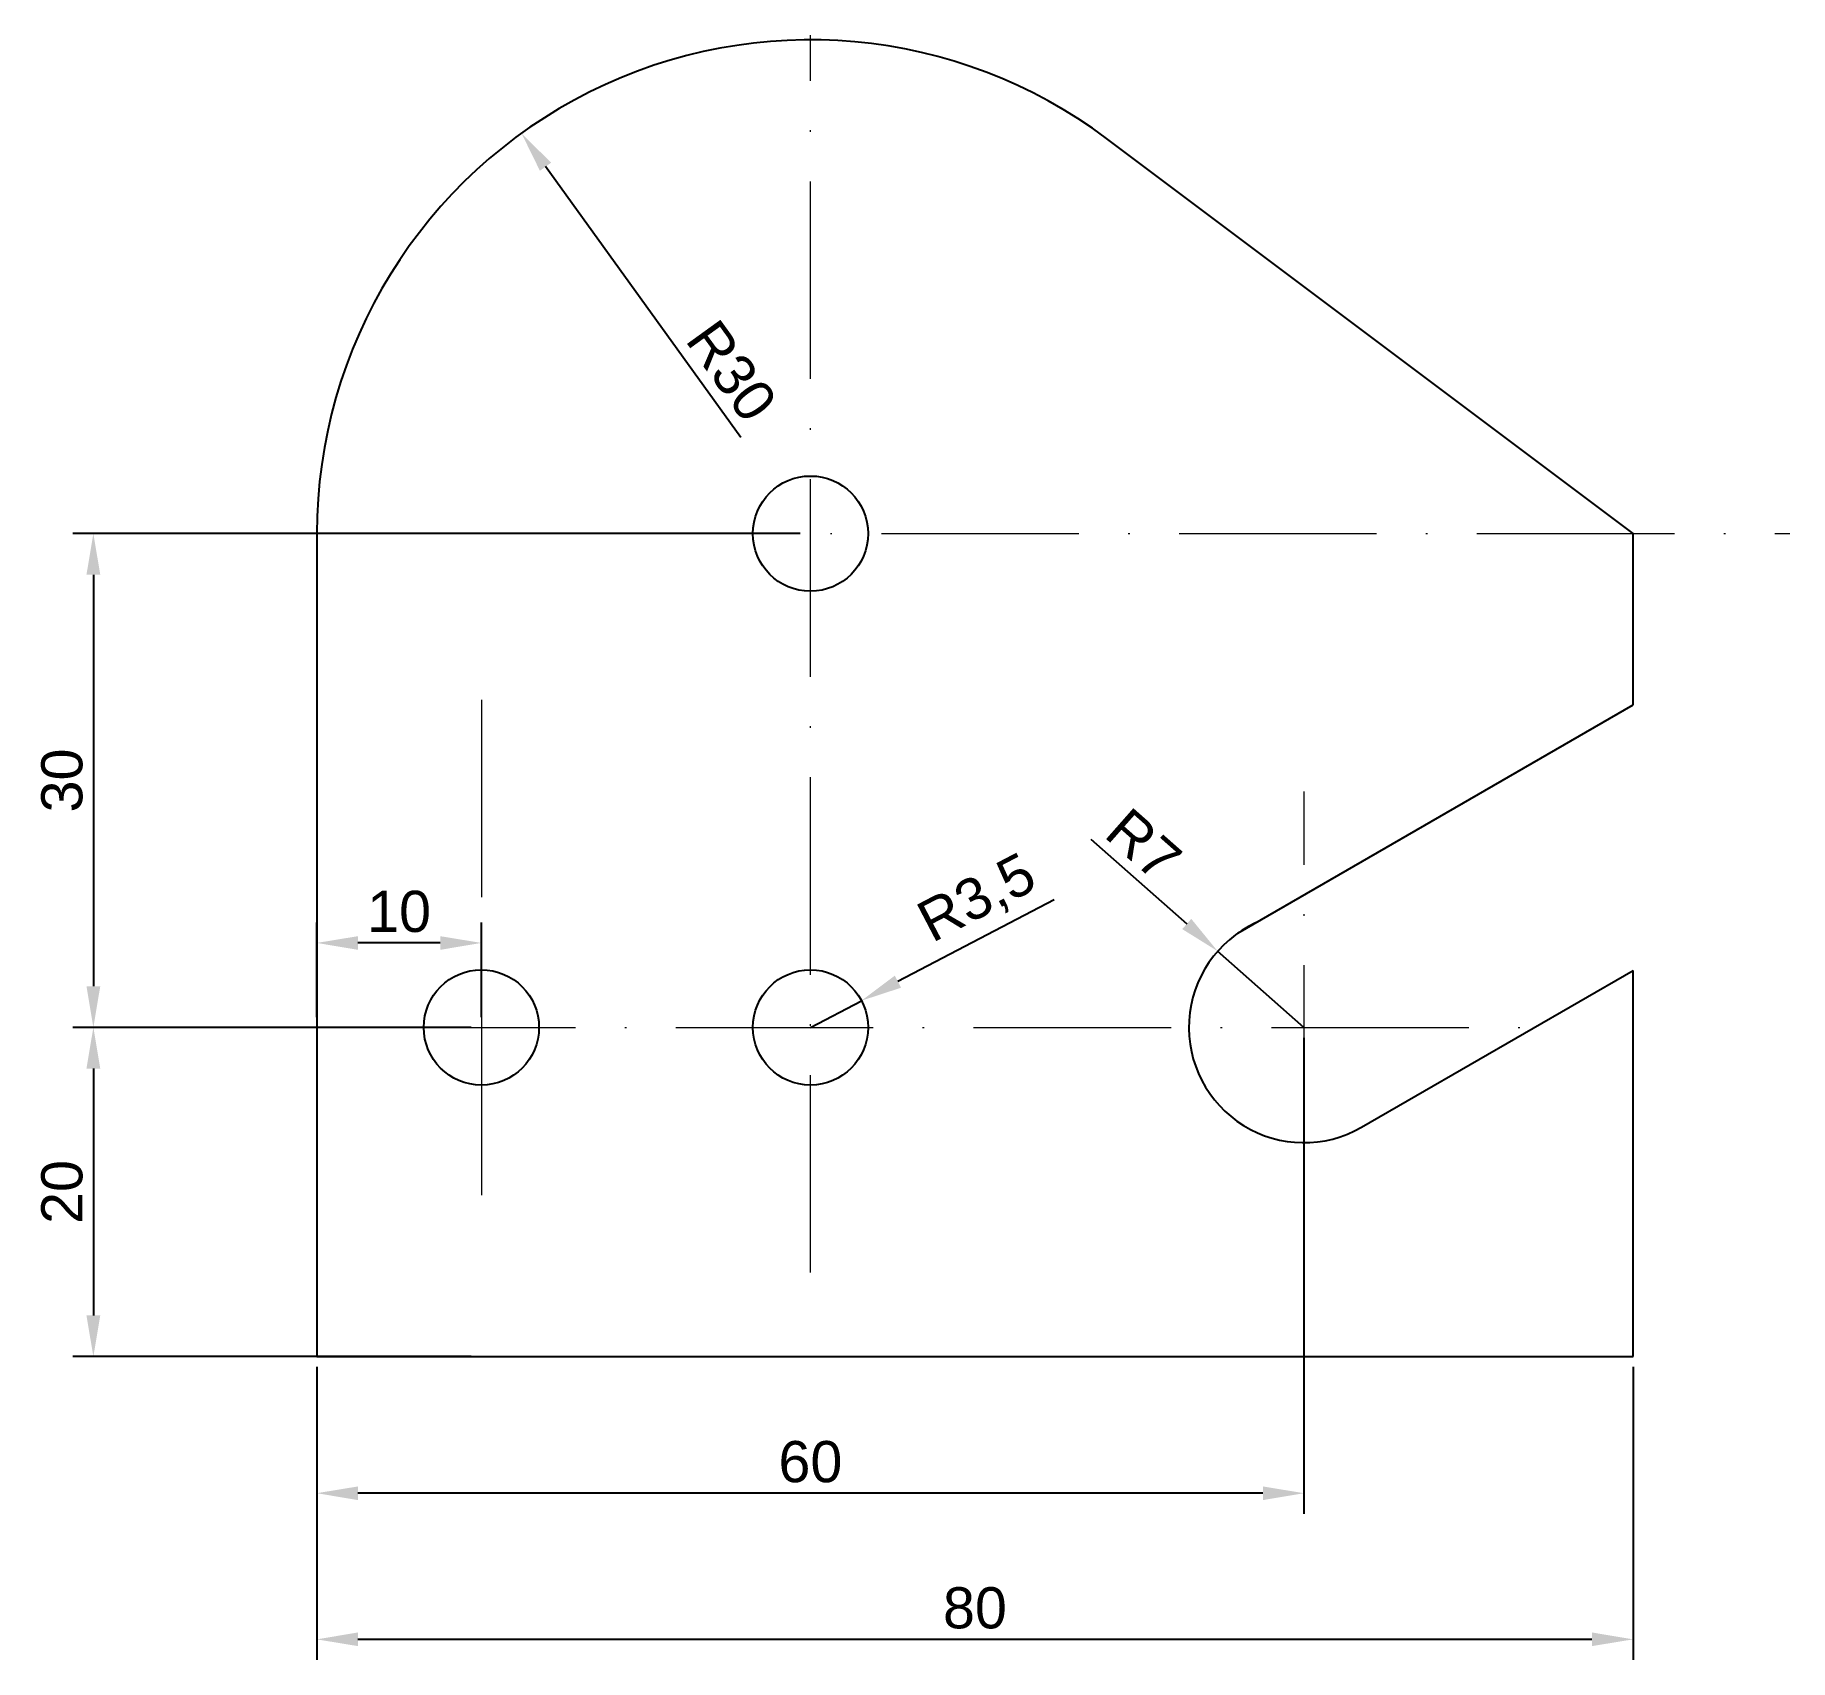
# Model space of a CAD drawing. Header units: millimetres. Extents: x 2433 to 2942, y 547 to 3299.
# Drawn here: x 2476.3 to 2582.9, y 1959.5 to 2058.2 of the extents above; entities that cross this region are included whole.
import ezdxf

# ---------------------------------------------------------------- set-up
doc = ezdxf.new("R2010")
doc.units = ezdxf.units.MM
doc.linetypes.add('ACAD_ISO10W100', pattern=[18, 12, -3, 0, -3])
doc.layers.get('0').update_dxf_attribs({"lineweight": 25})
doc.layers.add('eksen çizgisi', color=1, linetype='ACAD_ISO10W100', lineweight=15)
doc.layers.add('ölçülendirme', color=2, linetype='Continuous', lineweight=15)
doc.styles.get("Standard").update_dxf_attribs({"font": 'arial.ttf'})
doc.dimstyles.new('ISO-25', dxfattribs={"dimtxt": 2.5, "dimasz": 2.5, "dimexe": 1.25, "dimexo": 0.625, "dimtad": 1, "dimtxsty": 'Standard', "dimcen": 2.5, "dimadec": 0, "dimazin": 0, "dimtfac": 1, "dimtmove": 0, "dimatfit": 3, "dimfxl": 1, "dimarcsym": 0})

msp = doc.modelspace()

# ---------------------------------------------------------------- blocks, each defined once
blk = doc.blocks.new('*D426')
at = {"layer": 'Defpoints', "color": 0, "transparency": 16777216}
for p in [(2505.85, 2052.23), (2523.41, 2027.91)]:
    blk.add_point(p, dxfattribs=at)
at = {"layer": 'ölçülendirme', "color": 0, "lineweight": -2, "transparency": 16777216}
blk.add_line((2519.19, 2033.75), (2507.31, 2050.2), dxfattribs=at)
at = {"layer": 'ölçülendirme', "color": 0, "transparency": 16777216}
blk.add_solid([(2507.65, 2050.44), (2506.97, 2049.95), (2505.85, 2052.23)], dxfattribs=at)
at = {"layer": 'ölçülendirme', "color": 0, "transparency": 16777216, "insert": (2518.62, 2037.79), "char_height": 2.5, "attachment_point": 5, "rotation": 305.84}
blk.add_mtext('R30', dxfattribs=at)
blk = doc.blocks.new('*D427')
at = {"layer": 'Defpoints', "color": 0, "transparency": 16777216}
for p in [(2548.16, 2002.54), (2553.41, 1997.91)]:
    blk.add_point(p, dxfattribs=at)
at = {"layer": 'ölçülendirme', "color": 0, "lineweight": -2, "transparency": 16777216}
for p, q in [((2540.45, 2009.34), (2546.29, 2004.19)), ((2553.41, 1997.91), (2548.16, 2002.54))]:
    blk.add_line(p, q, dxfattribs=at)
at = {"layer": 'ölçülendirme', "color": 0, "transparency": 16777216}
blk.add_solid([(2546.56, 2004.5), (2546.01, 2003.88), (2548.16, 2002.54)], dxfattribs=at)
at = {"layer": 'ölçülendirme', "color": 0, "transparency": 16777216, "insert": (2543.67, 2009), "char_height": 2.5, "attachment_point": 5, "rotation": 318.5839}
blk.add_mtext('R7', dxfattribs=at)
blk = doc.blocks.new('*D428')
at = {"layer": 'Defpoints', "color": 0, "transparency": 16777216}
for p in [(2526.51, 1999.53), (2523.41, 1997.91)]:
    blk.add_point(p, dxfattribs=at)
at = {"layer": 'ölçülendirme', "color": 0, "lineweight": -2, "transparency": 16777216}
for p, q in [((2538.22, 2005.65), (2528.73, 2000.69)), ((2523.41, 1997.91), (2526.51, 1999.53))]:
    blk.add_line(p, q, dxfattribs=at)
at = {"layer": 'ölçülendirme', "color": 0, "transparency": 16777216}
blk.add_solid([(2528.54, 2001.05), (2528.92, 2000.32), (2526.51, 1999.53)], dxfattribs=at)
at = {"layer": 'ölçülendirme', "color": 0, "transparency": 16777216, "insert": (2533.6, 2005.63), "char_height": 2.5, "attachment_point": 5, "rotation": 27.5979}
blk.add_mtext('R3,5', dxfattribs=at)
blk = doc.blocks.new('*D429')
at = {"layer": 'Defpoints', "color": 0, "transparency": 16777216}
for p in [(2493.41, 2003.04), (2493.41, 1997.91), (2503.41, 1997.91)]:
    blk.add_point(p, dxfattribs=at)
at = {"layer": 'ölçülendirme', "color": 0, "lineweight": -2, "transparency": 16777216}
for p, q in [((2493.41, 1998.53), (2493.41, 2004.29)), ((2503.41, 1998.53), (2503.41, 2004.29)), ((2500.91, 2003.04), (2495.91, 2003.04))]:
    blk.add_line(p, q, dxfattribs=at)
at = {"layer": 'ölçülendirme', "color": 0, "transparency": 16777216}
for points in [[(2495.91, 2003.45), (2495.91, 2002.62), (2493.41, 2003.04)], [(2500.91, 2003.45), (2500.91, 2002.62), (2503.41, 2003.04)]]:
    blk.add_solid(points, dxfattribs=at)
at = {"layer": 'ölçülendirme', "color": 0, "transparency": 16777216, "insert": (2498.41, 2004.94), "char_height": 2.5, "attachment_point": 5}
blk.add_mtext('10', dxfattribs=at)
blk = doc.blocks.new('*D430')
at = {"layer": 'Defpoints', "color": 0, "transparency": 16777216}
for p in [(2523.41, 2027.91), (2479.83, 1997.91), (2503.41, 1997.91)]:
    blk.add_point(p, dxfattribs=at)
at = {"layer": 'ölçülendirme', "color": 0, "lineweight": -2, "transparency": 16777216}
for p, q in [((2522.79, 2027.91), (2478.58, 2027.91)), ((2479.83, 2025.41), (2479.83, 2000.41)), ((2502.79, 1997.91), (2478.58, 1997.91))]:
    blk.add_line(p, q, dxfattribs=at)
at = {"layer": 'ölçülendirme', "color": 0, "transparency": 16777216}
for points in [[(2479.41, 2025.41), (2480.25, 2025.41), (2479.83, 2027.91)], [(2479.41, 2000.41), (2480.25, 2000.41), (2479.83, 1997.91)]]:
    blk.add_solid(points, dxfattribs=at)
at = {"layer": 'ölçülendirme', "color": 0, "transparency": 16777216, "insert": (2477.93, 2012.91), "char_height": 2.5, "attachment_point": 5, "rotation": 90}
blk.add_mtext('30', dxfattribs=at)
blk = doc.blocks.new('*D431')
at = {"layer": 'Defpoints', "color": 0, "transparency": 16777216}
for p in [(2503.41, 1997.91), (2479.83, 1977.91), (2503.41, 1977.91)]:
    blk.add_point(p, dxfattribs=at)
at = {"layer": 'ölçülendirme', "color": 0, "lineweight": -2, "transparency": 16777216}
for p, q in [((2502.79, 1997.91), (2478.58, 1997.91)), ((2479.83, 1995.41), (2479.83, 1980.41)), ((2502.79, 1977.91), (2478.58, 1977.91))]:
    blk.add_line(p, q, dxfattribs=at)
at = {"layer": 'ölçülendirme', "color": 0, "transparency": 16777216}
for points in [[(2479.41, 1995.41), (2480.25, 1995.41), (2479.83, 1997.91)], [(2479.41, 1980.41), (2480.25, 1980.41), (2479.83, 1977.91)]]:
    blk.add_solid(points, dxfattribs=at)
at = {"layer": 'ölçülendirme', "color": 0, "transparency": 16777216, "insert": (2477.93, 1987.91), "char_height": 2.5, "attachment_point": 5, "rotation": 90}
blk.add_mtext('20', dxfattribs=at)
blk = doc.blocks.new('*D432')
at = {"layer": 'Defpoints', "color": 0, "transparency": 16777216}
for p in [(2553.41, 1997.91), (2493.41, 1977.91), (2493.41, 1969.61)]:
    blk.add_point(p, dxfattribs=at)
at = {"layer": 'ölçülendirme', "color": 0, "lineweight": -2, "transparency": 16777216}
for p, q in [((2553.41, 1997.28), (2553.41, 1968.36)), ((2493.41, 1977.28), (2493.41, 1968.36)), ((2550.91, 1969.61), (2495.91, 1969.61))]:
    blk.add_line(p, q, dxfattribs=at)
at = {"layer": 'ölçülendirme', "color": 0, "transparency": 16777216}
for points in [[(2495.91, 1970.02), (2495.91, 1969.19), (2493.41, 1969.61)], [(2550.91, 1970.02), (2550.91, 1969.19), (2553.41, 1969.61)]]:
    blk.add_solid(points, dxfattribs=at)
at = {"layer": 'ölçülendirme', "color": 0, "transparency": 16777216, "insert": (2523.41, 1971.51), "char_height": 2.5, "attachment_point": 5}
blk.add_mtext('60', dxfattribs=at)
blk = doc.blocks.new('*D433')
at = {"layer": 'Defpoints', "color": 0, "transparency": 16777216}
for p in [(2493.41, 1977.91), (2573.41, 1977.91), (2493.41, 1960.73)]:
    blk.add_point(p, dxfattribs=at)
at = {"layer": 'ölçülendirme', "color": 0, "lineweight": -2, "transparency": 16777216}
for p, q in [((2493.41, 1977.28), (2493.41, 1959.48)), ((2573.41, 1977.28), (2573.41, 1959.48)), ((2570.91, 1960.73), (2495.91, 1960.73))]:
    blk.add_line(p, q, dxfattribs=at)
at = {"layer": 'ölçülendirme', "color": 0, "transparency": 16777216}
for points in [[(2495.91, 1961.15), (2495.91, 1960.32), (2493.41, 1960.73)], [(2570.91, 1961.15), (2570.91, 1960.32), (2573.41, 1960.73)]]:
    blk.add_solid(points, dxfattribs=at)
at = {"layer": 'ölçülendirme', "color": 0, "transparency": 16777216, "insert": (2533.41, 1962.63), "char_height": 2.5, "attachment_point": 5}
blk.add_mtext('80', dxfattribs=at)

# ---------------------------------------------------------------- dimensions: what is measured, and where the dimension line sits
at = {"layer": 'ölçülendirme'}
dim = msp.add_radius_dim(center=(2523.413, 2027.906), mpoint=(2505.847, 2052.225), dimstyle='ISO-25', dxfattribs=at)
dim.commit()
dim.dimension.update_dxf_attribs({"geometry": '*D426', "text_midpoint": (2517.077, 2036.677), "dimtype": 164})
for base, p1, p2, picture, middle in [((2479.831, 1997.906), (2523.413, 2027.906), (2503.413, 1997.906), '*D430', (2477.929, 2012.906)), ((2479.831, 1977.906), (2503.413, 1997.906), (2503.413, 1977.906), '*D431', (2477.93, 1987.906))]:
    dim = msp.add_linear_dim(base=base, p1=p1, p2=p2, angle=90, dimstyle='ISO-25', dxfattribs=at)
    dim.commit()
    dim.dimension.update_dxf_attribs({"geometry": picture, "text_midpoint": middle})
for center, mpoint, picture, middle in [((2553.413, 1997.906), (2548.163, 2002.536), '*D427', (2543.674, 2008.997)), ((2523.413, 1997.906), (2526.515, 1999.527), '*D428', (2533.599, 2005.631))]:
    dim = msp.add_radius_dim(center=center, mpoint=mpoint, dimstyle='ISO-25', dxfattribs=at)
    dim.commit()
    dim.dimension.update_dxf_attribs({"geometry": picture, "text_midpoint": middle})
for base, p1, p2, picture, middle in [((2493.413, 2003.037), (2503.413, 1997.906), (2493.413, 1997.906), '*D429', (2498.413, 2004.939)), ((2493.413, 1969.608), (2553.413, 1997.906), (2493.413, 1977.906), '*D432', (2523.413, 1971.509)), ((2493.413, 1960.733), (2573.413, 1977.906), (2493.413, 1977.906), '*D433', (2533.413, 1962.635))]:
    dim = msp.add_linear_dim(base=base, p1=p1, p2=p2, dimstyle='ISO-25', dxfattribs=at)
    dim.commit()
    dim.dimension.update_dxf_attribs({"geometry": picture, "text_midpoint": middle})

# ---------------------------------------------------------------- linework, layer by layer
for p, q in [((2573.413, 2027.906), (2541.413, 2051.906)), ((2493.413, 2027.906), (2493.413, 1977.906)), ((2573.413, 2017.503), (2573.413, 2027.906)), ((2549.382, 2003.629), (2573.413, 2017.503)), ((2556.913, 1991.844), (2573.413, 2001.37)), ((2573.413, 1977.906), (2573.413, 2001.37)), ((2493.413, 1977.906), (2573.413, 1977.906))]:
    msp.add_line(p, q)
for centre in [(2523.413, 2027.906), (2503.413, 1997.906), (2523.413, 1997.906)]:
    msp.add_circle(centre, 3.5)
for centre, radius, start, end in [((2523.413, 2027.906), 30, 53.1301, 180), ((2553.413, 1997.906), 7, 114.84591, 300)]:
    msp.add_arc(centre, radius, start, end)
at = {"layer": 'eksen çizgisi'}
for p, q in [((2523.413, 1983.008), (2523.413, 2058.192)), ((2491.522, 2027.906), (2582.943, 2027.906)), ((2503.413, 2017.81), (2503.413, 1985.133)), ((2553.413, 1971.585), (2553.413, 2012.231)), ((2479.031, 1997.906), (2568.06, 1997.906))]:
    msp.add_line(p, q, dxfattribs=at)

msp.set_redraw_order([(e.dxf.handle, doc.entitydb.next_handle()) for e in msp.query("TEXT MTEXT ATTDEF DIMENSION ARC_DIMENSION")])  # texts and dimensions are drawn at this point

doc.saveas('drawing.dxf')
